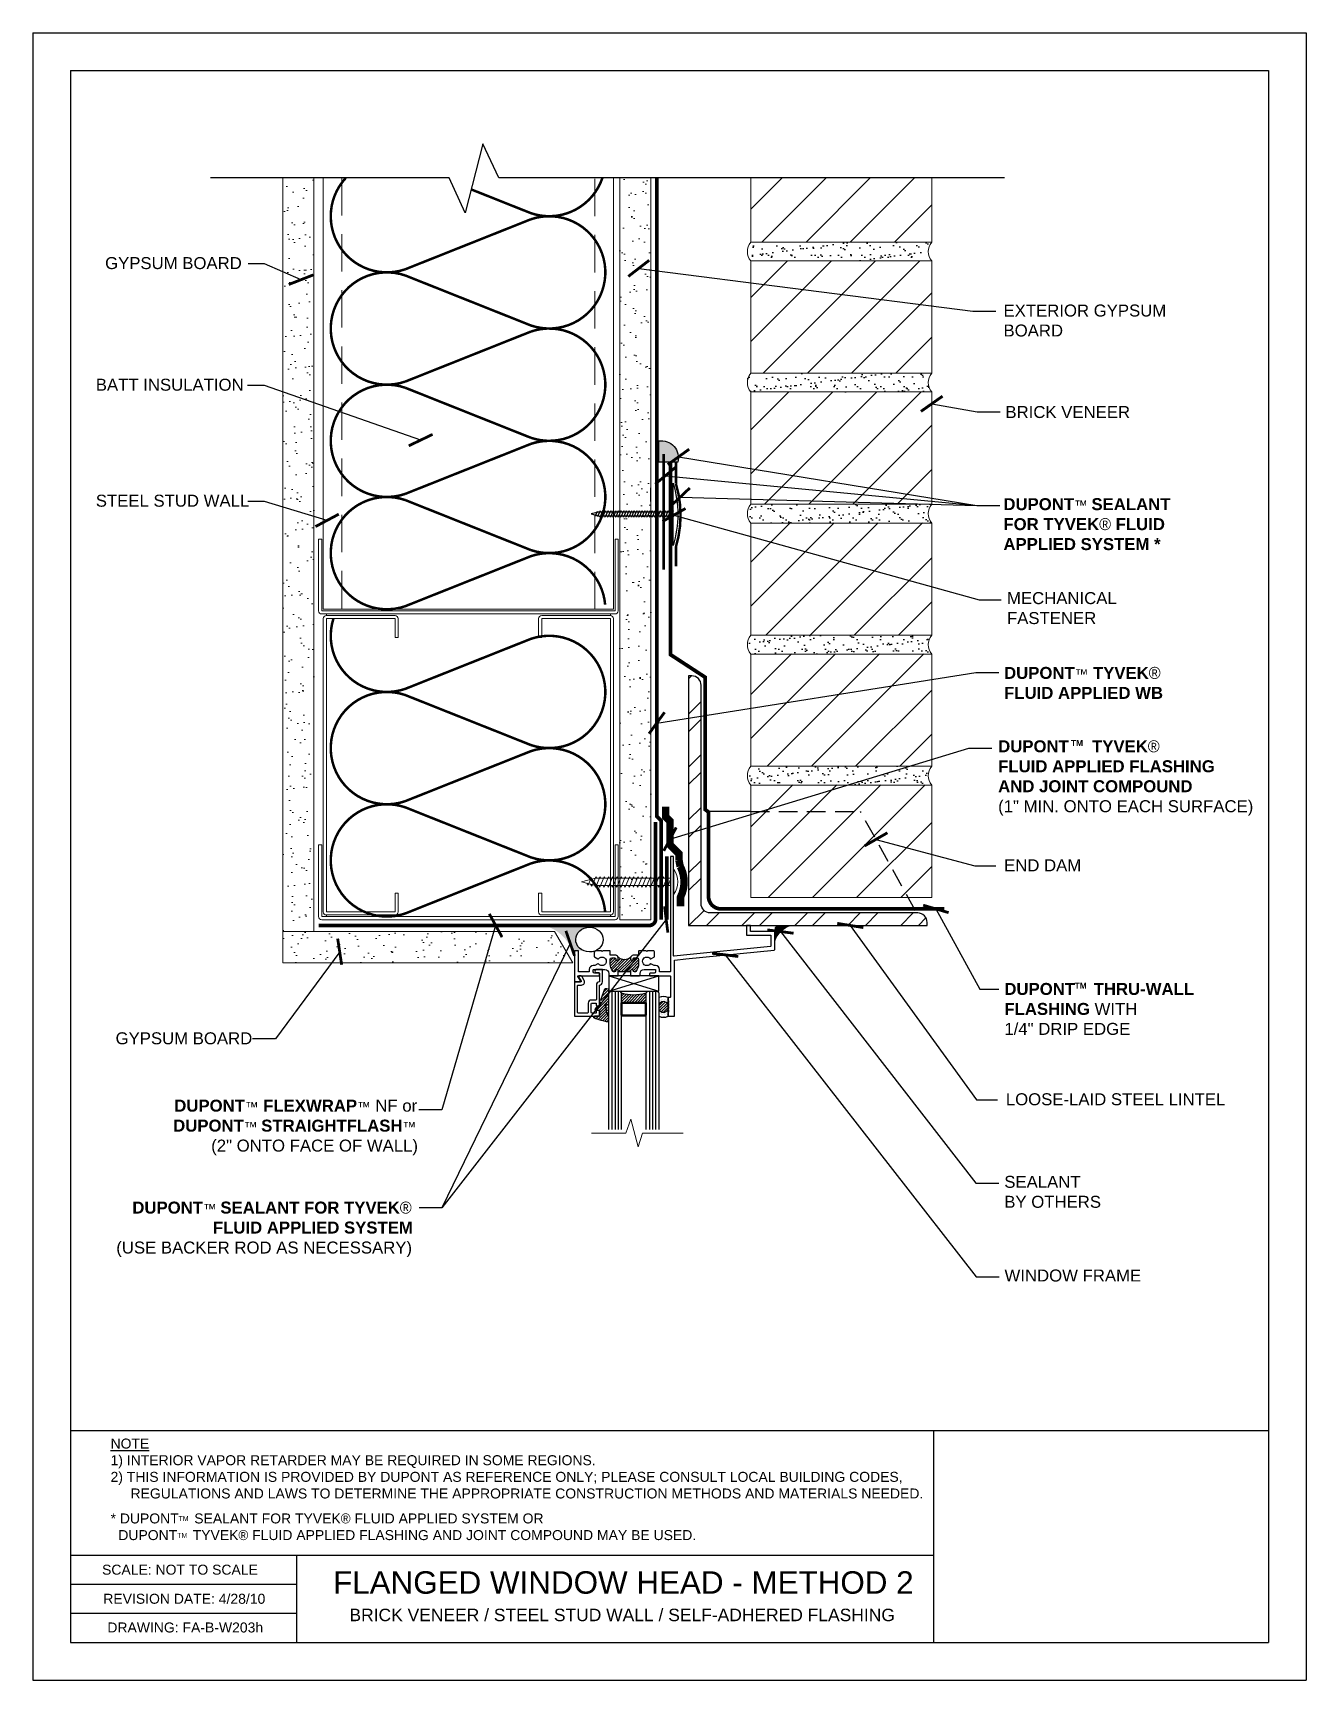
# Model space of a CAD drawing. Extents: x 402.7 to 428.2, y -313 to -280.
import ezdxf

# ---------------------------------------------------------------- set-up
doc = ezdxf.new("R2010")
doc.units = 0
doc.header["$LTSCALE"] = 1.5
doc.header["$MEASUREMENT"] = 0
for name, pattern in [('DASHED', [0.75, 0.5, -0.25]), ('DASHED2', [0.375, 0.25, -0.125]), ('HIDDEN', [0.375, 0.25, -0.125])]:
    doc.linetypes.add(name, pattern=pattern)
doc.layers.get('0').update_dxf_attribs({"color": 8, "linetype": 'CONTINUOUS'})
for name, color, linetype in [('8x11-ttb$0$B', 5, 'CONTINUOUS'), ('CMU', 250, 'CONTINUOUS'), ('DuPont Self-Adhered Flashing', 252, 'CONTINUOUS'), ('DuPont Thru-Wall Flashing', 252, 'CONTINUOUS'), ('Flanged Window', 250, 'CONTINUOUS'), ('INSULATION', 241, 'CONTINUOUS'), ('SEALANT', 250, 'CONTINUOUS'), ('STRUCTURE', 250, 'CONTINUOUS'), ('TEXT', 7, 'CONTINUOUS'), ('Tyvek FA Flashing and Joint Treatment', 150, 'DASHED2'), ('Tyvek FA WB', 10, 'DASHED2')]:
    doc.layers.add(name, color=color, linetype=linetype)
for name, color, linetype, lineweight in [('A-Fasteners', 8, 'CONTINUOUS', 9), ('A-Sealant', 250, 'CONTINUOUS', 15), ('brick', 250, 'CONTINUOUS', 5), ('Gyp Board', 250, 'CONTINUOUS', 20), ('Metal Stud', 250, 'CONTINUOUS', 18)]:
    doc.layers.add(name, color=color, linetype=linetype, lineweight=lineweight)
doc.layers.add('TYVEK Commercial Wrap D', color=7, linetype='DASHED', true_color=0x00538e)
doc.layers.add('VIEWPORT', color=7, linetype='CONTINUOUS', plot=False)
doc.styles.add('DETAILS', font='sanss___.ttf', dxfattribs={"height": 1})
doc.dimstyles.new('ARCH_1_1-2_IN', dxfattribs={"dimscale": 0, "dimtxt": 0.09375, "dimasz": 0.09375, "dimexe": 0.0625, "dimexo": 0.0625, "dimgap": 0.0625, "dimtad": 1, "dimdec": 4, "dimlfac": 8, "dimzin": 3, "dimdsep": 46, "dimlunit": 4, "dimtxsty": 'Standard', "dimblk1": 'ARCHTICK', "dimblk2": 'ARCHTICK', "dimsah": 1, "dimcen": 0.0625, "dimdle": 0.0625, "dimclrd": 256, "dimclre": 256, "dimclrt": 256, "dimadec": 0, "dimazin": 0, "dimtfac": 1, "dimtdec": 4, "dimtmove": 0, "dimatfit": 3, "dimldrblk": 'ARCHTICK', "dimfxl": 1, "dimfrac": 2, "dimtolj": 1, "dimtzin": 0, "dimlwd": -1, "dimlwe": -1, "dimarcsym": 0})
pattern_1 = [(225, (426.9094658919967, -293.915932732243), (0.0276213586400995, -0.02762135864009952), [])]

msp = doc.modelspace()

# ---------------------------------------------------------------- texts
at = {"layer": 'TEXT', "style": 'DETAILS'}
for s, insert, char_height, width, attachment_point in [('GYPSUM BOARD', (404.137699571779, -284.5195171945733), 0.239999999976, 6.521350676943849, 1), ('EXTERIOR GYPSUM \\PBOARD', (422.1330870001915, -285.4699333872489, 2.979996827461446e-09), 0.239999999976, 6.521350676943849, 1), ('BATT INSULATION', (403.9517631754432, -286.9560819653929), 0.239999999976, 6.521350676943849, 1), ('BRICK VENEER', (422.1715550776576, -287.5031853838755, 5.959993654922892e-09), 0.239999999976, 6.521350676943849, 1), ('STEEL STUD WALL', (403.9517631754432, -289.2801565663334), 0.239999999976, 6.521350676943849, 1), ('{\\fSansSerif|b1|i0|c2|p2;DUPONT\\fArial|b0|i0|c0|p32;\\H0.8125x;™\\fArial|b1|i0|c0|p32; \\H1.2308x;SEALANT \\PFOR TYVEK\\fSymbol|b0|i0|c2|p18;â\\fArial|b0|i0|c0|p32; \\fArial|b1|i0|c0|p32;FLUID \\PAPPLIED SYSTEM *}', (422.1310589162387, -289.349317345609, 2.979996827461446e-09), 0.239999999976, 6.521350676943849, 1), ('MECHANICAL \\PFASTENER ', (422.2028344797549, -291.2314049932249, 2.979996827461446e-09), 0.239999999976, 6.521350676943849, 1), ('{\\fSansSerif|b1|i0|c2|p2;DUPONT\\fArial|b0|i0|c0|p32;\\H0.8125x;™\\fSansSerif|b1|i0|c2|p2;\\H1.2308x; TYVEK\\fSymbol|b0|i0|c2|p18;â\\fSansSerif|b1|i0|c2|p2; \\PFLUID APPLIED WB}', (422.1442222870116, -292.7302734219066, 2.979996827461446e-09), 0.239999999976, 6.521350676943849, 1), ('{\\fSansSerif|b1|i0|c2|p2;DUPONT     TYVEK\\fSymbol|b0|i0|c2|p18;â\\fSansSerif|b1|i0|c2|p2; \\PFLUID APPLIED FLASHING \\PAND JOINT COMPOUND} \\P(1" MIN. ONTO EACH SURFACE)', (422.0256778990516, -294.9568205072383), 0.24, 7.261592435195269, 4), ('END DAM', (422.1443995682695, -296.5851199460744), 0.239999999976, 6.521350676943849, 1), ('\\A1;{\\fSansSerif|b1|i0|c2|p2;DUPONT    THRU-WALL\\PFLASHING} WITH \\P1/4" DRIP EDGE', (422.1505839433008, -299.5837372212573, 2.979996827461446e-09), 0.24, 5.838992667675484, 4), ('GYPSUM BOARD', (404.34800125763, -300.0509597027618, 2.979996827461446e-09), 0.239999999976, 6.521350676943849, 1), ('LOOSE-LAID STEEL LINTEL', (422.179190020587, -301.2722970096469, 2.979996827461446e-09), 0.239999999976, 6.521350676943849, 1), ('\\pi1.7625;{\\fSansSerif|b1|i0|c2|p2;DUPONT\\fArial|b0|i0|c0|p32;\\H0.8125x;™\\fSansSerif|b1|i0|c2|p2;\\H1.2308x; FLEXWRAP\\fArial|b0|i0|c0|p32;\\H0.81248x;™\\fSansSerif|b1|i0|c2|p2;\\H1.2308x; \\fSansSerif|b0|i0|c2|p2;NF }or \\P\\pi1.7405;{\\fSansSerif|b1|i0|c2|p2;\\H0.99997x;DUPONT\\fArial|b0|i0|c0|p32;\\H0.8125x;™\\fArial|b1|i0|c0|p32; \\H1.2308x;STRAIGHTFLASH\\fArial|b0|i0|c0|p32;\\H0.81248x;™\\fSansSerif|b0|i0|c2|p2;\\H1.2308x;\\P\\pi2.5023;(2" ONTO FACE OF WALL)}', (403.760844177583, -301.4003805381039, 2.979996827461446e-09), 0.239999999976, 6.521350676943849, 1), ('SEALANT \\PBY OTHERS', (422.1485922606232, -302.9265813475524, 2.979996827461446e-09), 0.239999999976, 6.521350676943849, 1), ('\\pi1.5423;{\\fSansSerif|b1|i0|c2|p2;DUPONT\\fArial|b0|i0|c0|p32;\\H0.8125x;™\\fArial|b1|i0|c0|p32; \\H1.2308x;SEALANT FOR TYVEK\\fSymbol|b0|i0|c2|p18;â\\fArial|b0|i0|c0|p32; \\P\\pi3.1562;\\fArial|b1|i0|c0|p32;FLUID APPLIED SYSTEM\\P\\pi1.2207;\\fArial|b0|i0|c0|p32;\\H0.99998x;(USE BACKER ROD AS NECESSARY)}', (403.1413517945682, -303.4425889723504, 2.979996827461446e-09), 0.239999999976, 7.112845512646311, 1), ('WINDOW FRAME', (422.1533572559363, -304.8033638576882, 2.979996827461446e-09), 0.239999999976, 6.521350676943849, 1), ('{\\LNOTE\\P}1) INTERIOR VAPOR RETARDER MAY BE REQUIRED IN SOME REGIONS.\\P\\pi-0.4,l0.4;2) THIS INFORMATION IS PROVIDED BY DUPONT AS REFERENCE ONLY; PLEASE CONSULT LOCAL BUILDING CODES, REGULATIONS AND LAWS TO DETERMINE THE APPROPRIATE CONSTRUCTION METHODS AND MATERIALS NEEDED.\\P{\\H0.5x;\\P\\pi0,l0;}* DUPONT    SEALANT FOR TYVEK{\\fSymbol|b0|i0|c2|p18;â} FLUID APPLIED SYSTEM OR \\P\\pi-0.2,l0.2;  DUPONT    TYVEK{\\fSymbol|b0|i0|c2|p18;â} FLUID APPLIED FLASHING AND JOINT COMPOUND MAY BE USED.', (404.2474908378506, -308.190380644258, 5.959993654922892e-09), 0.2, 16.47484938053185, 1), ('TM', (405.6077227144403, -309.7416017689394, 5.959993654922892e-09), 0.1, 8.310000000000002, 1), ('TM', (405.5834705316156, -310.0805632631129, 5.959993654922892e-09), 0.1, 8.310000000000002, 1), ('\\pi-0.033334,l0.033334,t0.1;SCALE: NOT TO SCALE', (404.0773040544835, -310.7170143141563, 2.979996827461446e-09), 0.2, 16.26451670448571, 1), ('\\pi1.0283;{\\H0.9x;FLANGED WINDOW HEAD - METHOD 2 }\\P\\pi1.3577;{\\H0.5x;BRICK VENEER / STEEL STUD WALL / SELF-ADHERED FLASHING}', (407.675100268217, -310.8487225061915, 2.979996827461446e-09), 0.5, 13.39364764594225, 1), ('\\pi-0.033334,l0.033334,t0.1;DRAWING: FA-B-W203h', (404.1835466400288, -311.8750869887845, 2.979996827461446e-09), 0.2, 16.26451670448571, 1)]:
    msp.add_mtext(s, dxfattribs=dict(at, insert=insert, char_height=char_height, width=width, attachment_point=attachment_point))
at = {"layer": 'TEXT', "char_height": 0.12, "attachment_point": 4, "style": 'DETAILS'}
for insert in [(423.4849575889466, -294.2560717585565), (423.557324581224, -299.1188485547261, 2.979996827461446e-09)]:
    msp.add_mtext('{\\fSansSerif|b1|i0|c2|p2;TM}', dxfattribs=dict(at, insert=insert))

# ---------------------------------------------------------------- blocks, each defined once
blk = doc.blocks.new('*X1')
at = {"color": 0}
for p, q in [((0.140625, 0.34375), (0.140625, 0.34375)), ((0.15625, 0.375), (0.15625, 0.375)), ((0.171875, 0.34375), (0.171875, 0.34375)), ((0.1875, 0.375), (0.1875, 0.375)), ((0.203125, 0.34375), (0.203125, 0.34375)), ((0.21875, 0.375), (0.21875, 0.375)), ((0.234375, 0.34375), (0.234375, 0.34375)), ((0.25, 0.375), (0.25, 0.375)), ((0.265625, 0.34375), (0.265625, 0.34375)), ((0.28125, 0.375), (0.28125, 0.375)), ((0.296875, 0.34375), (0.296875, 0.34375)), ((0.3125, 0.375), (0.3125, 0.375)), ((0.140625, 0.28125), (0.140625, 0.28125)), ((0.140625, 0.09375), (0.140625, 0.09375)), ((0.140625, 0.03125), (0.140625, 0.03125)), ((0.15625, 0.3125), (0.15625, 0.3125)), ((0.15625, 0.0625), (0.15625, 0.0625)), ((0.15625, 0), (0.15625, 0)), ((0.171875, 0.03125), (0.171875, 0.03125)), ((0.1875, 0.3125), (0.1875, 0.3125)), ((0.1875, 0.0625), (0.1875, 0.0625)), ((0.1875, 0), (0.1875, 0)), ((0.203125, 0.03125), (0.203125, 0.03125)), ((0.21875, 0.3125), (0.21875, 0.3125)), ((0.21875, 0.0625), (0.21875, 0.0625)), ((0.21875, 0), (0.21875, 0)), ((0.234375, 0.03125), (0.234375, 0.03125)), ((0.25, 0.3125), (0.25, 0.3125)), ((0.25, 0.0625), (0.25, 0.0625)), ((0.25, 0), (0.25, 0)), ((0.265625, 0.03125), (0.265625, 0.03125)), ((0.28125, 0.3125), (0.28125, 0.3125)), ((0.28125, 0.0625), (0.28125, 0.0625)), ((0.28125, 0), (0.28125, 0)), ((0.296875, 0.28125), (0.296875, 0.28125)), ((0.296875, 0.09375), (0.296875, 0.09375)), ((0.296875, 0.03125), (0.296875, 0.03125)), ((0.3125, 0.3125), (0.3125, 0.3125)), ((0.3125, 0.25), (0.3125, 0.25)), ((0.3125, 0.125), (0.3125, 0.125)), ((0.3125, 0.0625), (0.3125, 0.0625)), ((0.3125, 0), (0.3125, 0))]:
    blk.add_line(p, q, dxfattribs=at)
blk = doc.blocks.new('_ArchTick')
at = {"color": 0, "linetype": 'ByBlock', "const_width": 0.15}
blk.add_lwpolyline([(-0.5, -0.5), (0.5, 0.5)], dxfattribs=at)
blk = doc.blocks.new('Revsion Date')
at = {"layer": 'TEXT', "insert": (0.000131622949083976, 0.2031688605532622, 2.979996827461446e-09), "char_height": 0.2, "width": 16.26451670448571, "attachment_point": 1, "style": 'DETAILS'}
blk.add_mtext('\\pi-0.033334,l0.033334,t0.1;REVISION DATE: 4/28/10', dxfattribs=at)

# ---------------------------------------------------------------- hatches: boundary and pattern name
at = {"layer": 'brick'}
h = msp.add_hatch(dxfattribs=at)
h.set_pattern_fill('_USER', color=256, scale=0.625, angle=45, style=0, pattern_type=0)
h.set_pattern_definition([(45, (297.9280622189214, -126.9305632864438), (-0.4419417382415922, 0.4419417382415922), [])])
h.paths.add_polyline_path([(420.6954393213369, -286.8439848356936), (420.6954393213364, -284.5939848356936), (417.0704393213367, -284.5939848356936), (417.0704393213367, -286.8439848356936)])
h.paths.add_polyline_path([(420.6954393213367, -289.4689848356936), (420.6954393213367, -287.2189848356936), (417.0704393213367, -287.2189848356936), (417.0704393213367, -289.4689848356936)])
h.paths.add_polyline_path([(417.0704393213369, -289.8439848356936), (417.0704393213367, -292.0939848356936), (420.6954393213367, -292.0939848356936), (420.6954393213367, -289.8439848356936)])
h.paths.add_polyline_path([(417.0704393213367, -292.4689848356936), (417.0704393213367, -294.7189848356936), (420.6954393213367, -294.7189848356936), (420.6954393213367, -292.4689848356936)])
h.paths.add_polyline_path([(420.6954393213367, -295.0939848356936), (417.0704393213367, -295.0939848356936), (417.0704393213369, -295.4689848356937), (419.5788752380498, -295.4689848356936), (420.6138738232067, -297.3439848356937), (420.6954393213369, -297.3439848356936)])
h.paths.add_polyline_path([(419.5788752380498, -295.4689848356936), (417.0704393213369, -295.4689848356936), (417.0704393213367, -297.3439848356936), (420.6138738232067, -297.3439848356937)], flags=16)
h.paths.add_polyline_path([(420.6954393213367, -282.9328470012854), (417.0704393213364, -282.9328470012854), (417.0704393213364, -284.2189848356936), (420.6954393213367, -284.2189848356936)])
at = {"layer": 'CMU'}
h = msp.add_hatch(dxfattribs=at)
h.set_pattern_fill('AR-SAND', color=256, scale=0.15, style=0)
h.set_pattern_definition([(37.50000000000001, (96.53972713352368, -271.5365725593933), (-0.009449003716441223, 0.2890235653519738), [0, -0.228, 0, -0.255, 0, -0.24375]), (7.499999999999999, (96.53972713352368, -271.5365725593933), (0.2654665057901591, 0.423321909784461), [0, -0.123, 0, -0.2055, 0, -0.07875]), (327.5, (96.35522713352368, -271.5365725593933), (0.4671212792627242, 0.0008488580305446746), [0, -0.075, 0, -0.27, 0, -0.3525]), (317.5, (96.35522713352368, -271.5365725593933), (0.450918990685844, 0.1316513347401374), [0, -0.0375, 0, -0.177, 0, -0.2025])])
h.paths.add_polyline_path([(420.6954393213367, -284.2218513362229), (417.0704393213367, -284.2218513362229, 0.3636398934486824), (417.0704393213367, -284.5968513362229), (420.6954393213367, -284.5968513362229, -0.3636398934486824)])
h.paths.add_polyline_path([(420.6954393213367, -286.8468513362229), (417.0704393213367, -286.8468513362229, 0.3636398934486824), (417.0704393213367, -287.2218513362229), (420.6954393213367, -287.2218513362229, -0.3636398934486824)])
h.paths.add_polyline_path([(420.6954393213367, -289.4718513362229), (417.0704393213367, -289.4718513362229, 0.3636398934486845), (417.0704393213367, -289.8468513362229), (420.6954393213367, -289.8468513362229, -0.3636398934486845)])
h.paths.add_polyline_path([(420.6954393213367, -292.0968513362229), (417.0704393213367, -292.0968513362229, 0.3636398934486845), (417.0704393213367, -292.4718513362229), (420.6954393213367, -292.4718513362229, -0.3636398934486845)])
h.paths.add_polyline_path([(420.6954393213367, -294.7218513362229), (417.0704393213367, -294.7218513362229, 0.3636398934486845), (417.0704393213367, -295.0968513362229), (420.6954393213367, -295.0968513362229, -0.3636398934486845)])
at = {"layer": 'Flanged Window'}
h = msp.add_hatch(dxfattribs=at)
h.set_pattern_fill('ANSI31', color=256, scale=0.3125, angle=-180, style=0)
h.set_pattern_definition(pattern_1)
h.paths.add_polyline_path([(414.8249293648271, -298.6744036776385), (414.8249293648271, -298.5893270969753, 0.4142135623730782), (414.7939293648271, -298.5583270969753), (414.7634894096705, -298.5583270969753), (414.7399291888854, -298.5583270969753, 0.4134367706477985), (414.7149292768563, -298.5832607755274, -0.4134367706477768), (414.6899293648271, -298.6081944540794, -0.4142135623730014), (414.6649293648271, -298.5831944540794), (414.6649293648271, -298.5461944540795, -0.0235299427076355), (414.6651505830822, -298.5414962748582, -0.3828738555299172), (414.414708146572, -298.5414962748582, -0.02352994270754205), (414.4149293648271, -298.5461944540795), (414.4149293648271, -298.5831944540794, -0.414213562373142), (414.3899293648271, -298.6081944540794, -0.4134367706478139), (414.3649294527979, -298.5832607755274, 0.4134367706477617), (414.3399295407688, -298.5583270969753), (414.2859293648271, -298.5583270969753, 0.4142135623731245), (414.2549293648271, -298.5893270969753), (414.2549293648271, -298.6744036776385, 0.1770594805052711), (414.3138756133667, -298.8356440697644, 0.2209495453946134), (414.3215177634252, -298.8391944540794), (414.3399293648271, -298.8391944540794, 0.4142135623731367), (414.364929364827, -298.8141944540794, -0.4142135623730951), (414.3899293648271, -298.7891944540794, -0.4142135623731262), (414.4149293648271, -298.8141944540794), (414.4149293648271, -298.8391944540794), (414.6649293648271, -298.8391944540794), (414.6649293648271, -298.8141944540794, -0.4142135623732721), (414.6899293648271, -298.7891944540794, -0.4142135623730742), (414.7149293648271, -298.8141944540794, 0.4142135623731161), (414.7399293648271, -298.8391944540794), (414.758340966229, -298.8391944540794, 0.2209495453946811), (414.7659831162874, -298.8356440697644, 0.1770594805052991)])
h = msp.add_hatch(dxfattribs=at)
h.set_pattern_fill('ANSI31', color=256, scale=0.3125, angle=-180, style=0)
h.set_pattern_definition(pattern_1)
edge = h.paths.add_edge_path()
edge.add_ellipse((414.1958224734956, -299.5967085650599), major_axis=(-0.03159978577966089, 0.1394281120501379), ratio=0.1315504041792656, start_angle=43.1554929007536, end_angle=180.0222035758548)
edge.add_arc((414.175986927318, -299.4965839563267), 0.01581211163489906, 41.51531821076611, 187.5342239358506, ccw=False)
edge.add_arc((414.204664564429, -299.4708068208744), 0.02274858542222977, 222.2539258485234, 304.0602292989292)
edge.add_arc((414.2120194277875, -299.4749854315771), 0.01562499999999823, 290.1629550825492, 350.3876189619861)
edge.add_line((414.2274250524283, -299.477594522305), (414.2274250524283, -299.205235788736))
edge.add_line((414.2274250524283, -299.205235788736), (414.2267492184247, -299.1984661239602))
edge.add_ellipse((414.1810607673336, -299.1995981702935), major_axis=(0.04568845109110958, 0.001132046333257498), ratio=0.6211639215728223, start_angle=-2.228932720769633e-11, end_angle=153.240306021906)
edge.add_line((414.1399488131364, -299.1878308883929), (414.0633459846964, -299.4037438564543))
edge.add_ellipse((414.0723838240098, -299.4276587495481), major_axis=(0.008507034838835916, 0.04675090711238047), ratio=0.3124151545627992, start_angle=62.54228582398135, end_angle=105.8208557421258)
edge.add_line((414.0560121360182, -299.4378474229025), (414.0396409205542, -299.5139761867913))
edge.add_arc((414.0011353020877, -299.4645451240184), 0.06265869947861552, 270.45561106428346, 307.9177399520764, ccw=False)
edge.add_arc((414.0042243859583, -299.5472344750016), 0.02019947474510423, 97.3691930735012, 140.7733178533448)
edge.add_line((413.9885768613497, -299.5344605267631), (413.9492382659818, -299.5965494691322))
edge.add_arc((413.9648632659818, -299.5965494691322), 0.01562499999999938, 179.9999999999935, 278.918565466008)
edge.add_line((413.9672856176276, -299.6119855579343), (414.0399293648271, -299.6005857336105))
edge.add_line((414.0399293648271, -299.6005857336105), (414.0399293648271, -299.7305735096443))
edge.add_line((414.0399293648271, -299.7305735096444), (413.9385200029506, -299.7305735096442))
edge.add_arc((413.9385200029506, -299.7461985096442), 0.0156249999999991, 89.99999999989903, 232.8133697693361)
edge.add_ellipse((414.0782527055221, -299.7993907746886), major_axis=(-0.1491766593049794, 0.04074428102226011), ratio=0.09140054553598981, start_angle=-1.017777498068325e-12, end_angle=179.999999999999)
edge.add_line((414.2274293648271, -299.8401350557109), (414.2274293648271, -299.7361350557109))
h = msp.add_hatch(dxfattribs=at)
h.set_pattern_fill('ANSI31', color=256, scale=0.3125, angle=-180, style=0)
h.set_pattern_definition(pattern_1)
h.paths.add_polyline_path([(414.4774293648271, -299.2604444540794, 0.1532661169364064), (414.9774293648271, -299.2604444540794), (414.9774293648271, -299.4636951245822, 0.4142135623730951), (414.9574293648271, -299.4436951245822), (414.4974293648271, -299.4436951245822, 0.4142135623730951), (414.4774293648271, -299.4636951245822)])
h = msp.add_hatch(dxfattribs=at)
h.set_pattern_fill('ANSI31', color=256, scale=0.3125, angle=-180, style=0)
h.set_pattern_definition(pattern_1)
h.paths.add_polyline_path([(415.4149293648271, -299.4916958367177, 0.5994849690439309), (415.2274293648271, -299.4916958367177), (415.2274293648271, -299.5918783587424, 0.5994849690439737), (415.4149293648271, -299.5918783587424)])
at = {"layer": 'Gyp Board'}
h = msp.add_hatch(dxfattribs=at)
h.set_pattern_fill('AR-SAND', color=256, scale=0.25, style=0)
h.set_pattern_definition([(37.50000000000001, (444.4392929937717, -309.7796725247982), (-0.01574833952740204, 0.4817059422532897), [0, -0.38, 0, -0.425, 0, -0.40625]), (7.499999999999999, (444.4392929937717, -309.7796725247982), (0.4424441763169318, 0.7055365163074351), [0, -0.205, 0, -0.3425, 0, -0.13125]), (327.5, (444.1317929937717, -309.7796725247982), (0.7785354654378738, 0.001414763384241124), [0, -0.125, 0, -0.45, 0, -0.5875]), (317.5, (444.1317929937717, -309.7796725247982), (0.7515316511430733, 0.2194188912335623), [0, -0.0625, 0, -0.295, 0, -0.3375])])
h.paths.add_polyline_path([(408.3204393213369, -282.9328470012854), (408.1454485775749, -282.9328470012854), (407.6954393213371, -282.9328470012854), (407.6954393213367, -298.034137234004), (408.3204393213367, -298.034137234004)])
h.paths.add_polyline_path([(415.0704393213367, -282.9328470012854), (414.4454393213369, -282.9328470012854), (414.4454393213367, -297.794137234004), (415.0704393213367, -297.794137234004)])
h = msp.add_hatch(dxfattribs=at)
h.set_pattern_fill('AR-SAND,_O', color=256, scale=0.25, angle=-90.00000000000001)
h.set_pattern_definition([(127.5, (968.7353235217009, -2080.183912093076), (-0.4817059422532897, -0.01574833952740195), [0, -0.38, 0, -0.425, 0, -0.40625]), (97.49999999999987, (968.7353235217009, -2080.183912093076), (-0.705536516307435, 0.4424441763169319), [0, -0.205, 0, -0.3425, 0, -0.13125]), (57.49999999999998, (968.7353235217009, -2080.491412093076), (-0.001414763384240926, 0.7785354654378738), [0, -0.1249999999999995, 0, -0.4499999999999982, 0, -0.5874999999999964]), (47.49999999999996, (968.7353235217009, -2080.491412093076), (-0.2194188912335621, 0.7515316511430734), [0, -0.0625, 0, -0.295, 0, -0.3375])])
h.paths.add_polyline_path([(407.6954393213367, -298.034137234004), (407.6954393213367, -298.659137234004), (413.5034089800974, -298.659137234004), (413.1386047390383, -298.034137234004)])
at = {"layer": 'SEALANT', "linetype": 'Continuous'}
h = msp.add_hatch(color=256, dxfattribs=at)
edge = h.paths.add_edge_path()
edge.add_arc((415.2772785292914, -288.5413199656446), 0.3441322299249296, -14.641672197195192, 98.43551844311838, ccw=False)
edge.add_line((415.610235264716, -288.6283073440887), (415.4989214333684, -288.6278548203285))
edge.add_line((415.4989214333684, -288.6278548203285), (415.2267956168385, -288.6278548203285))
edge.add_line((415.2267956168385, -288.6278548203285), (415.2267956168385, -288.2009107013415))
h = msp.add_hatch(color=256, dxfattribs=at)
edge = h.paths.add_edge_path()
edge.add_arc((412.7131848504312, -298.725406476618), 0.8438175821244033, 11.96079410755268, 67.1577888448575)
edge.add_line((413.0407503126133, -297.9477632551548), (413.8392108934178, -297.9466203429116))
edge.add_arc((413.8332839463502, -298.2259946085859), 0.2794371289264081, 88.78464783454011, 150.2193727684999)
edge.add_arc((413.8031424846652, -298.193520100768), 0.2375148099632147, 153.4088871032935, 251.2577920837489)
edge.add_line((413.7268264390469, -298.4184404113961), (413.5399293648271, -298.4171944540794))
edge.add_line((413.5399293648271, -298.4171944540794), (413.5386828489504, -298.5505317604838))
msp.add_hatch(color=256, dxfattribs=at).paths.add_polyline_path([(417.8774530984107, -297.9114489999656), (417.5879372642734, -297.9114489999656), (417.5512277336508, -297.9493991055545), (417.5512277336508, -298.2258048043565, -0.2624934133142667)])
at = {"layer": 'STRUCTURE'}
h = msp.add_hatch(dxfattribs=at)
h.set_pattern_fill('ANSI32', color=256, scale=2, style=0)
h.set_pattern_definition([(45, (-1186.323135827034, -926.380256116719), (-0.5303300858899106, 0.5303300858899107), []), (45, (-1185.969582437034, -926.380256116719), (-0.5303300858899106, 0.5303300858899107), [])])
edge = h.paths.add_edge_path()
edge.add_line((416.6590901677096, -297.6603031456191), (416.6596678485921, -297.9103031456191))
edge.add_line((416.6596678485921, -297.9103031456191), (420.602809308809, -297.9103031456191))
edge.add_line((420.602809308809, -297.9103031456191), (420.602809308809, -297.847803145619))
edge.add_arc((420.415309308809, -297.847803145619), 0.1875, 0, 90)
edge.add_line((420.415309308809, -297.660303145619), (416.6590901677096, -297.6603031456191))
edge = h.paths.add_edge_path()
edge.add_line((416.6588056816468, -297.9103031456191), (416.6588056816468, -297.6603031456191))
edge.add_line((416.6588056816468, -297.6603031456191), (416.2629602938405, -297.6603031456191))
edge.add_arc((416.2629602938405, -297.4728031456191), 0.1874999999999964, 179.9999999999989, 270, ccw=False)
edge.add_line((416.0754602938405, -297.4728031456191), (416.0754602938405, -293.0978031456191))
edge.add_arc((415.8879602938405, -293.0978031456191), 0.1875, 0, 90)
edge.add_line((415.8879602938405, -292.9103031456191), (415.8254602938405, -292.9103031456191))
edge.add_line((415.8254602938405, -292.9103031456191), (415.8254602938405, -297.9103031456191))
edge.add_line((415.8254602938405, -297.9103031456191), (416.6588056816468, -297.9103031456191))

# ---------------------------------------------------------------- linework, layer by layer
at = {"layer": '8x11-ttb$0$B', "color": 7}
for p, q in [((403.4428877581695, -280.7784869836718, 2.979996827461446e-09), (403.4428877581695, -312.2784869836718, 2.979996827461446e-09)), ((403.4428877581695, -280.7784869836718, 2.979996827461446e-09), (427.4428877581695, -280.7784869836718, 2.979996827461446e-09)), ((427.4428877581695, -280.7784869836718, 2.979996827461446e-09), (427.4428877581695, -312.2784869836718, 2.979996827461446e-09)), ((403.4428877581695, -310.5278207188284, 2.979996827461446e-09), (420.7314347710085, -310.5278207188284, 2.979996827461446e-09)), ((403.4428877581695, -312.2784869836718, 2.979996827461446e-09), (427.4428877581695, -312.2784869836718, 2.979996827461446e-09))]:
    msp.add_line(p, q, dxfattribs=at)
at = {"layer": '8x11-ttb$0$B', "color": 7, "elevation": 2.979996827461446e-09}
for points in [[(427.4428877581695, -308.0331666704011), (403.4428877581695, -308.0331666704011)], [(420.7314347710085, -308.0331666704011), (420.7314347710085, -312.2784869836718)], [(407.9694380368894, -310.5278207188284), (407.9694380368894, -312.2784869836718)], [(407.9694380368894, -311.1114207188284), (403.4428877581695, -311.1114207188284)], [(407.9694380368894, -311.6950207188283), (403.4428877581695, -311.6950207188283)]]:
    msp.add_lwpolyline(points, dxfattribs=at)
at = {"layer": 'A-Fasteners'}
for p, q in [((413.9635049572062, -296.965314268594, 2.979996827461446e-09), (413.6818140854908, -297.0379995102932, 2.979996827461446e-09)), ((413.8730132926767, -296.9555264755666, 2.979996827461446e-09), (413.8118600209064, -297.1039356997689, 2.979996827461446e-09)), ((413.8730132926767, -296.9555264755666, 2.979996827461446e-09), (413.8927276481455, -296.9847928329885, 2.979996827461446e-09)), ((413.9656030407023, -296.9356054062893, 2.979996827461446e-09), (413.8879689148064, -297.1240110314062, 2.979996827461446e-09)), ((413.9635049572062, -296.965314268594, 2.979996827461446e-09), (415.4619293648279, -296.9653142685936, 2.979996827461446e-09)), ((413.9656030407023, -296.9356054062893, 2.979996827461446e-09), (413.9853173961711, -296.9648717637112, 2.979996827461446e-09)), ((414.0499841442179, -296.9356054062893, 2.979996827461446e-09), (413.9656182994914, -297.1403478379299, 2.979996827461446e-09)), ((414.0499841442179, -296.9356054062893, 2.979996827461446e-09), (414.0696984996867, -296.9648717637112, 2.979996827461446e-09)), ((414.1343652477336, -296.9356054062893, 2.979996827461446e-09), (414.049999403007, -297.1403478379299, 2.979996827461446e-09)), ((414.1343652477336, -296.9356054062893, 2.979996827461446e-09), (414.1540796032023, -296.9648717637112, 2.979996827461446e-09)), ((414.2187463512492, -296.9356054062893, 2.979996827461446e-09), (414.1343805065226, -297.1403478379299, 2.979996827461446e-09)), ((414.2187463512492, -296.9356054062893, 2.979996827461446e-09), (414.2384607067179, -296.9648717637112, 2.979996827461446e-09)), ((414.3031274547648, -296.9356054062893, 2.979996827461446e-09), (414.2187616100383, -297.1403478379299, 2.979996827461446e-09)), ((414.3031274547648, -296.9356054062893, 2.979996827461446e-09), (414.3228418102336, -296.9648717637112, 2.979996827461446e-09)), ((414.3875085582804, -296.9356054062893, 2.979996827461446e-09), (414.3031427135539, -297.1403478379299, 2.979996827461446e-09)), ((414.3875085582804, -296.9356054062893, 2.979996827461446e-09), (414.4072229137492, -296.9648717637112, 2.979996827461446e-09)), ((414.4718896617961, -296.9356054062893, 2.979996827461446e-09), (414.3875238170695, -297.1403478379299, 2.979996827461446e-09)), ((414.5562707653117, -296.9356054062893, 2.979996827461446e-09), (414.4718896617961, -297.1403478379299, 2.979996827461446e-09)), ((414.4718896617961, -296.9356054062893, 2.979996827461446e-09), (414.4916040172648, -296.9648717637112, 2.979996827461446e-09)), ((414.6406442394328, -296.9356054062893, 2.979996827461446e-09), (414.5562707653117, -297.1403478379299, 2.979996827461446e-09)), ((414.5562707653117, -296.9356054062893, 2.979996827461446e-09), (414.5759774913859, -296.9648717637112, 2.979996827461446e-09)), ((414.7250177135539, -296.9356054062893, 2.979996827461446e-09), (414.6406442394328, -297.1403478379299, 2.979996827461446e-09)), ((414.6406442394328, -296.9356054062893, 2.979996827461446e-09), (414.660350965507, -296.9648717637112, 2.979996827461446e-09)), ((414.7250177135539, -296.9356054062893, 2.979996827461446e-09), (414.7447320690226, -296.9648717637112, 2.979996827461446e-09)), ((414.809391187675, -296.9356054062893, 2.979996827461446e-09), (414.7250177135539, -297.1403478379299, 2.979996827461446e-09)), ((414.809391187675, -296.9356054062893, 2.979996827461446e-09), (414.8291055431437, -296.9648717637112, 2.979996827461446e-09)), ((414.8937646617961, -296.9356054062893, 2.979996827461446e-09), (414.809391187675, -297.1403478379299, 2.979996827461446e-09)), ((414.8937646617961, -296.9356054062893, 2.979996827461446e-09), (414.9134790172648, -296.9648717637112, 2.979996827461446e-09)), ((414.9781305065226, -296.9356054062893, 2.979996827461446e-09), (414.8937646617961, -297.1403478379299, 2.979996827461446e-09)), ((414.9781305065226, -296.9356054062893, 2.979996827461446e-09), (414.9978448619914, -296.9648717637112, 2.979996827461446e-09)), ((415.0625116100383, -296.9356054062893, 2.979996827461446e-09), (414.9781457653117, -297.1403478379299, 2.979996827461446e-09)), ((415.0625116100383, -296.9356054062893, 2.979996827461446e-09), (415.082225965507, -296.9648717637112, 2.979996827461446e-09)), ((415.1468927135539, -296.9356054062893, 2.979996827461446e-09), (415.0625268688273, -297.1403478379299, 2.979996827461446e-09)), ((415.2312738170695, -296.9356054062893, 2.979996827461446e-09), (415.1468927135539, -297.1403478379299, 2.979996827461446e-09)), ((415.1468927135539, -296.9356054062893, 2.979996827461446e-09), (415.1666070690226, -296.9648717637112, 2.979996827461446e-09)), ((415.3156472911906, -296.9356054062893, 2.979996827461446e-09), (415.2312738170695, -297.1403478379299, 2.979996827461446e-09)), ((415.2312738170695, -296.9356054062893, 2.979996827461446e-09), (415.2509805431437, -296.9648717637112, 2.979996827461446e-09)), ((415.4000207653117, -296.9356054062893, 2.979996827461446e-09), (415.3156472911906, -297.1403478379299, 2.979996827461446e-09)), ((415.3156472911906, -296.9356054062893, 2.979996827461446e-09), (415.3353540172648, -296.9648717637112, 2.979996827461446e-09)), ((415.4000207653117, -296.9356054062893, 2.979996827461446e-09), (415.4197351207804, -296.9648717637112, 2.979996827461446e-09)), ((415.4619293648279, -296.9901191394383, 2.979996827461446e-09), (415.4000207653117, -297.1403478379299, 2.979996827461446e-09)), ((413.6818140854908, -297.0379995102932, 2.979996827461446e-09), (413.9635049572062, -297.1106847519924, 2.979996827461446e-09)), ((413.7850279094869, -297.0641951671799, 2.979996827461446e-09), (413.8118600209064, -297.1039356997689, 2.979996827461446e-09)), ((413.861136803387, -297.0842704988171, 2.979996827461446e-09), (413.8879689148064, -297.1240110314062, 2.979996827461446e-09)), ((413.9418107719619, -297.1050869593187, 2.979996827461446e-09), (413.9656182994914, -297.1403478379299, 2.979996827461446e-09)), ((415.461929364828, -297.110684751992, 2.979996827461446e-09), (413.9635049572062, -297.1106847519924, 2.979996827461446e-09)), ((414.0302392711711, -297.1110814805081, 2.979996827461446e-09), (414.049999403007, -297.1403478379299, 2.979996827461446e-09)), ((414.1146203746867, -297.1110814805081, 2.979996827461446e-09), (414.1343805065226, -297.1403478379299, 2.979996827461446e-09)), ((414.1990091075969, -297.1110814805081, 2.979996827461446e-09), (414.2187616100383, -297.1403478379299, 2.979996827461446e-09)), ((414.2833825817179, -297.1110814805081, 2.979996827461446e-09), (414.3031427135539, -297.1403478379299, 2.979996827461446e-09)), ((414.3677636852336, -297.1110814805081, 2.979996827461446e-09), (414.3875238170695, -297.1403478379299, 2.979996827461446e-09)), ((414.4521371593547, -297.1110814805081, 2.979996827461446e-09), (414.4718896617961, -297.1403478379299, 2.979996827461446e-09)), ((414.5365106334758, -297.1110814805081, 2.979996827461446e-09), (414.5562707653117, -297.1403478379299, 2.979996827461446e-09)), ((414.6208917369914, -297.1110814805081, 2.979996827461446e-09), (414.6406442394328, -297.1403478379299, 2.979996827461446e-09)), ((414.7052652111125, -297.1110814805081, 2.979996827461446e-09), (414.7250177135539, -297.1403478379299, 2.979996827461446e-09)), ((414.7896386852336, -297.1110814805081, 2.979996827461446e-09), (414.809391187675, -297.1403478379299, 2.979996827461446e-09)), ((414.8740121593547, -297.1110814805081, 2.979996827461446e-09), (414.8937646617961, -297.1403478379299, 2.979996827461446e-09)), ((414.9583932628703, -297.1110814805081, 2.979996827461446e-09), (414.9781457653117, -297.1403478379299, 2.979996827461446e-09)), ((415.0427667369914, -297.1110814805081, 2.979996827461446e-09), (415.0625268688273, -297.1403478379299, 2.979996827461446e-09)), ((415.127147840507, -297.1110814805081, 2.979996827461446e-09), (415.1469003429484, -297.1403478379299, 2.979996827461446e-09)), ((415.2115213146281, -297.1110814805081, 2.979996827461446e-09), (415.2312738170695, -297.1403478379299, 2.979996827461446e-09)), ((415.2958947887492, -297.1110814805081, 2.979996827461446e-09), (415.3156472911906, -297.1403478379299, 2.979996827461446e-09)), ((415.3802682628703, -297.1110814805081, 2.979996827461446e-09), (415.4000207653117, -297.1403478379299, 2.979996827461446e-09))]:
    msp.add_line(p, q, dxfattribs=at)
at = {"layer": 'A-Fasteners', "elevation": 2.979996827461446e-09}
msp.add_lwpolyline([(415.5294775897274, -296.7854589219143), (415.5294775897274, -297.2854589219143)], dxfattribs=at)
at = {"layer": 'A-Fasteners'}
msp.add_arc((415.1639206404408, -297.0354589219143, 2.979996827461446e-09), 0.4428677942363103, 325.6322452455885, 34.36775475441159, dxfattribs=at)
at = {"layer": 'A-Sealant'}
for p, q in [((414.6678827169937, -301.7900747584417, 2.979996827461446e-09), (414.5670574854852, -302.0691382681675, 2.979996827461446e-09)), ((414.8157320566986, -302.3482017778933, 2.979996827461446e-09), (414.6678827169937, -301.7900747584417, 2.979996827461446e-09)), ((414.5670574854852, -302.0691382681675, 2.979996827461446e-09), (413.8793532082264, -302.0691382681675, 2.979996827461446e-09)), ((414.8991748569823, -302.0691382681675, 2.979996827461446e-09), (414.8157320566986, -302.3482017778933, 2.979996827461446e-09)), ((415.7192554963475, -302.0691382681675, 2.979996827461446e-09), (414.8991748569823, -302.0691382681675, 2.979996827461446e-09))]:
    msp.add_line(p, q, dxfattribs=at)
msp.add_arc((417.9931053268155, -298.3579175194575), 0.4612044848355011, 104.5225655616652, 163.354368913411, dxfattribs=at)
at = {"layer": 'brick', "linetype": 'Continuous'}
msp.add_lwpolyline([(417.0704393213367, -282.9328470012854), (417.0704393213367, -284.2218513362229), (420.6954393213367, -284.2218513362229), (420.6954393213367, -282.9328470012854)], dxfattribs=at)
for points in [[(417.0704393213367, -286.8468513362229), (420.6954393213367, -286.8468513362229), (420.6954393213367, -284.5968513362229), (417.0704393213367, -284.5968513362229)], [(417.0704393213367, -289.4718513362229), (420.6954393213367, -289.4718513362229), (420.6954393213367, -287.2218513362229), (417.0704393213367, -287.2218513362229)], [(417.0704393213367, -292.0968513362229), (420.6954393213367, -292.0968513362229), (420.6954393213367, -289.8468513362229), (417.0704393213367, -289.8468513362229)], [(417.0704393213367, -294.7218513362229), (420.6954393213367, -294.7218513362229), (420.6954393213367, -292.4718513362229), (417.0704393213367, -292.4718513362229)], [(417.0704393213367, -297.3468513362229), (420.6954393213367, -297.3468513362229), (420.6954393213367, -295.0968513362229), (417.0704393213367, -295.0968513362229)]]:
    msp.add_lwpolyline(points, close=True, dxfattribs=at)
for centre in [(417.2941580787684, -284.4093513362229), (420.9191580787684, -284.4093513362229), (417.2941580787684, -287.0343513362229), (420.9191580787684, -287.0343513362229), (417.2941580787684, -289.6593513362229), (420.9191580787684, -289.6593513362229), (417.2941580787684, -292.2843513362229), (420.9191580787684, -292.2843513362229), (417.2941580787684, -294.9093513362229), (420.9191580787684, -294.9093513362229)]:
    msp.add_arc(centre, 0.2919012374533256, 140.0334297092299, 219.9665702907701, dxfattribs=at)
at = {"layer": 'DuPont Self-Adhered Flashing', "const_width": 0.075, "elevation": 2.979996827461446e-09}
msp.add_lwpolyline([(408.4141893213367, -297.9096717766249), (415.0391205332858, -297.9096717766249, 0.414213562373095), (415.1641205332858, -297.7846717766249), (415.164120533286, -295.8376023511857)], format="xyb", dxfattribs=at)
at = {"layer": 'DuPont Thru-Wall Flashing'}
msp.add_line((417.0704393213367, -295.6261652126536), (416.2082742850909, -295.6261652126536, 2.979996827461446e-09), dxfattribs=at)
at = {"layer": 'DuPont Thru-Wall Flashing', "linetype": 'HIDDEN'}
for p, q in [((417.0704393213367, -295.6261652126536), (419.2699777883889, -295.6261652126535)), ((420.3686039691189, -297.6164327535086, 2.979996827461446e-09), (419.2699777883889, -295.6261652126535, 2.979996827461446e-09))]:
    msp.add_line(p, q, dxfattribs=at)
at = {"layer": 'DuPont Thru-Wall Flashing', "elevation": 2.979996827461446e-09}
msp.add_lwpolyline([(415.4606218821048, -288.6278548203285, 0.075, 0.075, 0), (415.4606218821048, -292.4824752222272, 0.075, 0.075, 0), (416.1582586231289, -292.9379959962164, 0.075, 0.075, 0), (416.1582586231291, -295.587966956763, 0.075, 0.075, 0), (416.2242919633246, -295.6383983282008, 0.075, 0.075, 0), (416.2242919633246, -297.3280311757376, 0.075, 0.075, 0.414157893119434), (416.4742444457094, -297.5780311712217, 0.075, 0.075, 0), (416.6588056816468, -297.5780662508615, 0, 0, 0)], format="xyseb", dxfattribs=at)
at = {"layer": 'DuPont Thru-Wall Flashing', "const_width": 0.075, "elevation": 2.979996827461446e-09}
msp.add_lwpolyline([(416.6588056816468, -297.5780662508615), (420.9454393213367, -297.5789233326824)], dxfattribs=at)
at = {"layer": 'Flanged Window'}
for p, q in [((414.2899293648271, -299.2291944540794, 2.979996827461446e-09), (414.2899293648271, -301.9975262509462, 2.979996827461446e-09)), ((414.3524293648271, -299.2291944540794, 2.979996827461446e-09), (414.3524293648271, -301.9975262509462, 2.979996827461446e-09)), ((414.4149293648271, -299.2291944540794, 2.979996827461446e-09), (414.4149293648271, -301.9975262509462, 2.979996827461446e-09)), ((415.0399293648271, -299.2291944540794, 2.979996827461446e-09), (415.0399293648271, -301.9975262509462, 2.979996827461446e-09)), ((415.1024293648271, -299.2291944540794, 2.979996827461446e-09), (415.1024293648271, -301.9975262509462, 2.979996827461446e-09)), ((415.1649293648271, -299.2291944540794, 2.979996827461446e-09), (415.1649293648271, -301.9975262509462, 2.979996827461446e-09))]:
    msp.add_line(p, q, dxfattribs=at)
at = {"layer": 'Flanged Window', "elevation": 2.979996827461446e-09}
for points in [[(415.7728480491261, -298.5809025856496), (417.5405827533411, -298.4041291152291, 0.3853135861201285), (417.5495877161509, -298.394178743327), (417.5495877161511, -298.0282286189481), (417.0655877161511, -298.0282286189479), (417.0655877161512, -297.9103031456191), (416.9875877161512, -297.9103031456191), (416.9875877161511, -298.1062286189478), (417.4715877161511, -298.106228618948), (417.471587716151, -298.3235897134821, -0.3853135861201833), (417.4625827533412, -298.3335400853842), (415.725420131083, -298.5072563476091), (415.5349244020175, -298.5263059205156, -0.4437164408394605), (415.5239293648272, -298.5163555486135), (415.5239293648278, -297.4261944540793), (415.5239293648278, -297.4261944540793), (415.5239293648278, -297.4061944540794), (415.5239293648282, -296.5282306511435), (415.4619293648282, -296.5282306511435), (415.4619293648271, -298.8291944540794, -0.414213562373043), (415.451929364827, -298.8391944540793), (415.2529293648271, -298.8391944540792, -0.414213562373043), (415.2429293648271, -298.8291944540792), (415.2429293648271, -298.7921944540793, 0.414213562373095), (415.1649293648271, -298.7141944540792), (415.1405652262024, -298.7141944540792, -0.1316524975874107), (415.1355652262024, -298.712854708117), (415.0716155184443, -298.6759333271282, 0.3839683852959944), (415.0585232107758, -298.6787186720945, -3.079589394164548), (415.0585232107759, -298.5776702360637, 0.3839683852958766), (415.0716155184443, -298.58045558103), (415.1399293648273, -298.5410145634315, 0.2679491924311631), (415.1449293648272, -298.5323543093937), (415.1449293648272, -298.4481944540792, 0.4142135623730867), (415.1139293648273, -298.4171944540792), (415.0039293648273, -298.4171944540792), (414.9889293648273, -298.4321944540791), (414.9739293648273, -298.4171944540791), (414.8349293648273, -298.417194454079, 0.414213562373043), (414.8249293648273, -298.427194454079), (414.8249293648272, -298.4981944540791, -0.414213562373095), (414.8149293648272, -298.508194454079), (414.7149293648272, -298.508194454079, 0.4142135623731003), (414.6649293648272, -298.5581944540789), (414.6649293648272, -298.583194454079, 0.4142135623731159), (414.6899293648272, -298.608194454079, 0.4142135623734279), (414.7149293648272, -298.583194454079, -0.4142135623731054), (414.7399293648272, -298.5581944540789), (414.7939293648272, -298.558194454079, -0.4142135623730949), (414.8249293648272, -298.589194454079), (414.8249293648271, -298.6744036776381, -0.1770594805052748), (414.7659831162874, -298.835644069764, -0.2209495453948463), (414.758340966229, -298.8391944540789), (414.739929364827, -298.8391944540789, -0.4142135623730846), (414.7149293648271, -298.814194454079, 0.4142135623731262), (414.6899293648271, -298.7891944540789, 0.4142135623731367), (414.6649293648271, -298.814194454079), (414.664929364827, -298.917194454079), (414.842929364827, -298.917194454079, 0.414213562373095), (414.852929364827, -298.907194454079), (414.852929364827, -298.872194454079, -0.4142135623730919), (414.9329293648271, -298.7921944540791), (415.1549293648271, -298.7921944540792, -0.4142135623731211), (415.1649293648271, -298.8021944540792), (415.1649293648271, -298.8361944540792, -0.414213562373095), (415.1339293648271, -298.8671944540792), (415.054929364827, -298.8671944540791, 0.414213562373095), (415.0399293648271, -298.8821944540791), (415.039929364827, -298.9071944540792, 0.414213562373095), (415.0499293648271, -298.9171944540792), (415.451929364827, -298.9171944540793, -0.414213562373069), (415.461929364827, -298.9271944540794), (415.4619293648268, -299.3441944540794, -0.4142135623730691), (415.4519293648268, -299.3541944540793), (415.4249293648268, -299.3541944540793, 0.414213562373069), (415.4149293648268, -299.3641944540793), (415.4149293648268, -299.4221944540793), (415.4299293648268, -299.4371944540793), (415.4149293648268, -299.4521944540793), (415.4299293648268, -299.4671944540793), (415.4149293648267, -299.4821944540793), (415.4299293648268, -299.4971944540793), (415.4149293648267, -299.5121944540793), (415.4299293648267, -299.5271944540793), (415.4149293648267, -299.5421944540793), (415.4299293648267, -299.5571944540793), (415.4149293648267, -299.5721944540793), (415.4299293648267, -299.5871944540793), (415.4149293648267, -299.6021944540793), (415.4299293648267, -299.6171944540793), (415.4149293648267, -299.6321944540793), (415.4299293648266, -299.6471944540793), (415.4149293648267, -299.6621944540793), (415.4149293648266, -299.7291944540793), (415.5399293648266, -299.7291944540794), (415.5399293648272, -298.6132443297005, -0.3853135861201812), (415.548934327637, -298.6032939577984)], [(414.2549293648271, -298.5891944540794, -0.4142135623730971), (414.2859293648271, -298.5581944540794), (414.3399293648271, -298.5581944540794, -0.4142135623730742), (414.364929364827, -298.5831944540794, 0.4142135623731262), (414.3899293648271, -298.6081944540794, 0.4142135623731158), (414.4149293648271, -298.5831944540794), (414.4149293648271, -298.5581944540794, 0.414213562373095), (414.364929364827, -298.5081944540794), (414.2649293648271, -298.5081944540794, -0.414213562373095), (414.2549293648271, -298.4981944540795), (414.2549293648271, -298.4271944540794, 0.414213562373069), (414.2449293648271, -298.4171944540794), (414.1059293648271, -298.4171944540794), (414.090929364827, -298.4321944540794), (414.0759293648271, -298.4171944540794), (413.965929364827, -298.4171944540794, 0.4142135623730781), (413.9349293648271, -298.4481944540794), (413.9349293648271, -298.5323543093939, 0.2679491924311262), (413.9399293648271, -298.5410145634318), (414.0082432112099, -298.5804555810303, 0.3839683852957627), (414.0213355188784, -298.577670236064, -3.079589394164483), (414.0213355188784, -298.6787186720948, 0.3839683852958816), (414.0082432112099, -298.6759333271285), (413.9442935034518, -298.7128547081173, -0.1316524975871217), (413.9392935034518, -298.7141944540794), (413.9149293648271, -298.7141944540794, 0.414213562373095), (413.8369293648271, -298.7921944540794), (413.8369293648271, -298.8291944540794, -0.414213562373095), (413.8269293648271, -298.8391944540794), (413.6279293648271, -298.8391944540795, -0.414213562373095), (413.6179293648271, -298.8291944540794), (413.6179293648271, -298.4171944540794), (413.5399293648271, -298.4171944540794), (413.5399293648271, -298.9171944540794), (413.5399293648271, -299.0421944540794), (413.6549293648271, -299.0421944540794, 0.4142135623731211), (413.6649293648271, -299.0321944540794, 0.1316524975875016), (413.6635896188649, -299.0271944540794), (413.608741343292, -298.9321944540794, -0.5773502691895228), (413.6174015973298, -298.9171944540794), (414.0299293648271, -298.9171944540794, 0.4142135623731211), (414.0399293648271, -298.9071944540794), (414.0399293648271, -298.8821944540794, 0.4142135623730951), (414.0249293648271, -298.8671944540794), (413.9459293648271, -298.8671944540794, -0.414213562373095), (413.9149293648271, -298.8361944540794), (413.9149293648271, -298.8021944540794, -0.4142135623731211), (413.9249293648271, -298.7921944540794), (414.1469293648271, -298.7921944540794, -0.414213562373095), (414.2269293648271, -298.8721944540794), (414.2269293648271, -298.9071944540794, 0.4142135623731211), (414.2369293648271, -298.9171944540794), (414.4149293648271, -298.9171944540794), (414.4149293648271, -298.8141944540794, 0.4142135623731262), (414.3899293648271, -298.7891944540794, 0.4142135623731054), (414.364929364827, -298.8141944540794, -0.414213562373095), (414.3399293648271, -298.8391944540794), (414.3215177634252, -298.8391944540794, -0.2209495453947372), (414.3138756133667, -298.8356440697644, -0.1770594805052818), (414.2549293648271, -298.6744036776385)], [(414.0299293648271, -299.5171944540795, 0.414213562373043), (414.0399293648271, -299.5071944540794), (414.0399293648271, -299.1041944540794, 0.4142135623731203), (414.1019293648271, -299.0421944540794), (414.1019293648271, -298.8021944540794, 0.414213562373095), (414.0919293648271, -298.7921944540794), (413.9732344313676, -298.7921944540794, 0.8808085980802648), (413.9732344313676, -298.8541944540794), (414.0299293648271, -298.8541944540794, -0.414213562373147), (414.0399293648271, -298.8641944540794), (414.0399293648271, -299.0421944540794), (414.0399293648271, -299.0421944540794, 0.4142135623731286), (413.9779293648271, -299.1041944540794), (413.9779293648271, -299.3951944540794, -0.414213562373147), (413.9679293648271, -299.4051944540794), (413.8749293648271, -299.4051944540794, 0.414213562373095), (413.8129293648271, -299.4671944540794), (413.8129293648271, -299.6571944540794, -0.414213562373043), (413.8029293648271, -299.6671944540794), (413.6119293648271, -299.6671944540794, -0.414213562372991), (413.6019293648271, -299.6571944540794), (413.6019293648271, -299.1141944540794, -0.414213562373095), (413.6119293648271, -299.1041944540794), (413.6799293648271, -299.1041944540794, 0.5790003334591378), (413.7334689372304, -299.0109292307976), (413.6845457980442, -298.9271516761307, 0.2666241783613936), (413.6759103831404, -298.9221944540794), (413.6272734612692, -298.9221944540794, 0.5790003334591738), (413.6186380463655, -298.9372372320281), (413.6711449126876, -299.0271516761308, -0.5790003334590714), (413.6625094977838, -299.0421944540794), (413.5399293648271, -299.0421944540794), (413.5399293648271, -299.7291944540794), (414.0399293648271, -299.7291944540794), (414.0399293648271, -299.6271944540794, 0.414213562373043), (414.0299293648271, -299.6171944540794), (413.9849293648271, -299.6171944540794, 0.414213562373095), (413.9749293648271, -299.6271944540794), (413.9749293648271, -299.6571944540794, -0.414213562372991), (413.9649293648271, -299.6671944540794), (413.8849293648271, -299.6671944540794, -0.414213562373043), (413.8749293648271, -299.6571944540794), (413.8749293648271, -299.5071944540794), (413.8749293648271, -299.4771944540794, -0.414213562373147), (413.8849293648271, -299.4671944540794), (413.9649293648271, -299.4671944540794, -0.414213562373095), (413.9749293648271, -299.4771944540794), (413.9749293648271, -299.5071944540794, 0.414213562373095), (413.9849293648271, -299.5171944540795)], [(414.9574293648271, -299.7291944540794), (414.4974293648271, -299.7291944540794, -0.414213562373095), (414.4774293648271, -299.7091944540794), (414.4774293648271, -299.4636951245822, -0.414213562373095), (414.4974293648271, -299.4436951245822), (414.9574293648271, -299.4436951245822, -0.414213562373095), (414.9774293648271, -299.4636951245822), (414.9774293648271, -299.7091944540794, -0.414213562373095)]]:
    msp.add_lwpolyline(points, format="xyb", close=True, dxfattribs=at)
at = {"layer": 'Flanged Window'}
for points in [[(414.414708146572, -298.5414962748582, 0.3828738555299171), (414.6651505830822, -298.5414962748582, 0.3828738555299171)], [(414.1876659232112, -299.4859245037478, 0.3759352725590049), (414.2174052299559, -299.4896528703448, 0.2690001309312399), (414.2274250524283, -299.477594522305), (414.2274250524283, -299.205235788736), (414.2267492184247, -299.1984661239602)], [(414.0560121360182, -299.4378474229026), (414.0396409205542, -299.5139761867913, -0.1498724098849271), (414.0053133369379, -299.5270643742149, 0.2394494977625325), (413.9885768613497, -299.5344605267631), (413.9492382659818, -299.5965494691322, 0.4605755436542983), (413.9672856176276, -299.6119855579343), (414.0399293648271, -299.6005857336105), (414.0399293648271, -299.7305735096444), (413.9385200029506, -299.7305735096442, 0.7186613578343546), (413.9290760462171, -299.7586464936664, 0.7186613578343546)], [(414.1878266971899, -299.4861033683787, 0.7233421614621514), (414.1602358188167, -299.4979715640998, 0.7233421614621514)]]:
    msp.add_lwpolyline(points, format="xyb", dxfattribs=at)
at = {"layer": 'Flanged Window', "elevation": 2.979996827461446e-09}
for points in [[(414.2274250524283, -299.2291944540794), (415.2274250524283, -298.9171944540794)], [(414.2274250524283, -298.9171944540794), (415.2274250524283, -299.2291944540794)], [(414.6649293648271, -298.8391944540794), (414.4149293648271, -298.8391944540794)], [(414.2274293648271, -301.9975262509462), (414.2274293648271, -299.2604444540794), (414.2586793648271, -299.2291944540794), (414.4461793648271, -299.2291944540794), (414.4774293648271, -299.2604444540794), (414.4774293648271, -301.9975262509462)], [(414.9774293648271, -301.9975262509462), (414.9774293648271, -299.2604444540794), (415.0086793648271, -299.2291944540794), (415.1961793648271, -299.2291944540794), (415.2274293648271, -299.2604444540794), (415.2274293648271, -301.9975262509462)]]:
    msp.add_lwpolyline(points, dxfattribs=at)
for points in [[(415.2274250524283, -298.9171944540794), (414.2274250524283, -298.9171944540794), (414.2274250524283, -299.2291944540794), (415.2274250524283, -299.2291944540794)], [(414.9574293648271, -299.7091944540794), (414.4974293648271, -299.7091944540794), (414.4974293648271, -299.4636951245822), (414.9574293648271, -299.4636951245822)]]:
    msp.add_lwpolyline(points, close=True, dxfattribs=at)
at = {"layer": 'Flanged Window'}
msp.add_lwpolyline([(414.1399488131364, -299.1878308883929), (414.0633459846963, -299.4037438564544)], dxfattribs=at)
msp.add_lwpolyline([(415.4149293648271, -299.3538797413806, 0.2248757870346306), (415.2274293648271, -299.3538797413806), (415.2274293648271, -299.7296944540794, 0.2248757870346306), (415.4149293648271, -299.7296944540794)], format="xyb", close=True, dxfattribs=at)
for centre, radius, start, end in [((414.7274293648271, -298.4640278056068, 2.979996827461446e-09), 0.8347331777067148, 252.572611645442, 287.4273883545509), ((415.3211793648271, -299.54178709773, 2.979996827461446e-09), 0.10629297686022, 28.11589253181291, 151.8841074681838), ((415.3211793648271, -299.54178709773, 2.979996827461446e-09), 0.1062929768602179, 208.1158925318162, 331.8841074681872)]:
    msp.add_arc(centre, radius, start, end, dxfattribs=at)
at = {"layer": 'Flanged Window', "extrusion": (0, 0, -1)}
for centre, major_axis, ratio, start_param, end_param in [((414.1810607673336, -299.1995981702935, 2.979996827461446e-09), (0.04568845109110958, 0.001132046333257498), 0.6211639215728223, 3.608637420333633, 6.283185307179975), ((414.1958224734956, -299.5967085650599, 2.979996827461446e-09), (-0.03159978577966089, 0.1394281120501379), 0.1315504041792656, 3.14120512808541, 5.529979865740398), ((414.0782527055221, -299.7993907746886, 2.979996827461446e-09), (-0.1491766593049794, 0.04074428102226011), 0.0914005455359898, 3.141592653589811, 6.283185307179604)]:
    msp.add_ellipse(centre, major_axis=major_axis, ratio=ratio, start_param=start_param, end_param=end_param, dxfattribs=at)
at = {"layer": 'Gyp Board'}
for points in [[(407.6954393213371, -282.9328470012854), (407.6954393213367, -298.034137234004), (408.3204393213367, -298.034137234004), (408.3204393213371, -282.9328470012854)], [(415.0704393213369, -282.9328470012854), (415.0704393213367, -297.794137234004), (414.4454393213367, -297.794137234004), (414.4454393213369, -282.9328470012854)]]:
    msp.add_lwpolyline(points, dxfattribs=at)
msp.add_lwpolyline([(407.6954393213367, -298.034137234004), (407.6954393213367, -298.659137234004), (413.5034089800974, -298.659137234004), (413.1386047390383, -298.034137234004)], close=True, dxfattribs=at)
at = {"layer": 'INSULATION', "color": 253, "const_width": 0.05}
for points in [[(413.0326194424288, -288.2003872340021, 0.08350435861279466), (412.6646200580614, -288.2622779013814), (410.1506188267983, -289.2634965666223, -1.404370499403762), (410.150618826801, -287.1372779013826), (412.664620058061, -288.1384965666223, 1.404370499398822), (412.664620058061, -286.0122779013811), (410.1506188267974, -287.0134965666221, -1.404370499403763), (410.1506188268003, -284.8872779013824), (412.6646200580601, -285.8884965666221, 1.404370499398822), (412.664620058061, -283.7622779013811), (410.1506188267974, -284.7634965666221, -0.782085099910774), (408.9601176127218, -282.9328484791936, -0.782085099910774)], [(411.4719627856996, -283.1635124228304), (412.6646200580601, -283.6384965666221, 0.4171152926732167), (414.0993187231194, -282.9328472241718, 0.4171152926732167)], [(409.7826194424252, -289.3253872340034, 0.08350435861409221), (410.1506188267983, -289.2634965666223), (412.664620058058, -288.2622779013826, -1.404370499398822), (412.6646200580589, -290.3884965666235), (410.1506188267953, -289.3872779013826, 1.404370499403762), (410.1506188267983, -291.5134965666223), (412.664620058058, -290.5122779013826, -0.4894259417186669), (414.1537063870919, -291.4816372340032)], [(408.7114234111123, -291.762887234004, 0.6181255570715865), (410.1506188267988, -293.1697465666226), (412.6646200580588, -292.168527901383, -1.404370499398822), (412.6646200580588, -294.2947465666241), (410.1506188267952, -293.2935279013832, 1.404370499403763), (410.1506188267982, -295.4197465666228), (412.6646200580579, -294.4185279013832, -1.404370499398822), (412.6646200580588, -296.5447465666241), (410.1506188267952, -295.5435279013832, 1.404370499403762), (410.1506188267982, -297.6697465666228), (412.6646200580579, -296.6685279013832, -0.4894259417186669), (414.1537063870917, -297.6378872340038)]]:
    msp.add_lwpolyline(points, format="xyb", dxfattribs=at)
at = {"layer": 'Metal Stud'}
for p, q in [((408.5704393213367, -291.700387234004), (408.5704393213367, -291.6691372340038)), ((408.5704393213367, -291.700387234004), (408.5704393213367, -291.6691372340038)), ((414.2579393213367, -291.700387234004), (414.2579393213367, -291.6691372340038)), ((408.5704393213367, -297.700387234004), (408.5704393213367, -297.731637234004)), ((414.2579393213367, -297.700387234004), (414.2579393213367, -297.7316372340042))]:
    msp.add_line(p, q, dxfattribs=at)
at = {"layer": 'Metal Stud', "lineweight": 13}
msp.add_lwpolyline([(408.5079393213369, -282.9328470012854), (408.5079393213367, -291.5753872340035), (414.3204393213367, -291.5753872340035), (414.3204393213369, -282.9328470012854)], dxfattribs=at)
at = {"layer": 'Metal Stud', "linetype": 'DASHED', "lineweight": 5}
msp.add_lwpolyline([(408.8829393213369, -282.9328470012854), (408.8829393213367, -291.5753872340035), (413.9454393213367, -291.5753872340035), (413.9454393213369, -282.9328470012854)], dxfattribs=at)
at = {"layer": 'Metal Stud'}
for points in [[(414.3516893213367, -290.1691372340038), (414.3516893213364, -291.6066372340038), (408.4766893213367, -291.6066372340035), (408.4766893213367, -290.1691372340038), (408.4141893213367, -290.1691372340038), (408.4141893213367, -291.6066372340038, 0.414213562373095), (408.4766893213367, -291.6691372340038), (414.3516893213367, -291.6691372340038, 0.414213562373095), (414.4141893213367, -291.6066372340038), (414.4141893213367, -290.1691372340038)], [(409.9454393213362, -292.137887234004), (410.0079393213367, -292.137887234004), (410.0079393213367, -291.762887234004, 0.414213562373095), (409.9454393213367, -291.700387234004), (408.5704393213367, -291.700387234004, 0.414213562373095), (408.5079393213367, -291.762887234004), (408.5079393213367, -297.637887234004, 0.414213562373095), (408.5704393213367, -297.700387234004), (409.9454393213367, -297.700387234004, 0.414213562373095), (410.0079393213367, -297.637887234004), (410.0079393213367, -297.2628872340038), (409.9454393213362, -297.2628872340038), (409.9454393213362, -297.637887234004), (408.5704393213367, -297.6378872340038), (408.5704393213371, -291.762887234004), (409.9454393213362, -291.762887234004)], [(412.8829393213371, -292.137887234004), (412.8204393213367, -292.137887234004), (412.8204393213367, -291.762887234004, -0.414213562373095), (412.8829393213367, -291.700387234004), (414.2579393213367, -291.700387234004, -0.414213562373095), (414.3204393213367, -291.762887234004), (414.3204393213367, -297.637887234004, -0.414213562373095), (414.2579393213367, -297.700387234004), (412.8829393213367, -297.700387234004, -0.414213562373095), (412.8204393213367, -297.637887234004), (412.8204393213367, -297.2628872340038), (412.8829393213371, -297.2628872340038), (412.8829393213371, -297.637887234004), (414.2579393213367, -297.6378872340038), (414.2579393213362, -291.762887234004), (412.8829393213371, -291.762887234004)], [(414.3516893213367, -296.2941372340042), (414.3516893213364, -297.7316372340042), (408.4766893213367, -297.731637234004), (408.4766893213367, -296.2941372340042), (408.4141893213367, -296.2941372340042), (408.4141893213367, -297.7316372340042, 0.414213562373095), (408.4766893213367, -297.7941372340042), (414.3516893213367, -297.7941372340042, 0.414213562373095), (414.4141893213367, -297.7316372340042), (414.4141893213367, -296.2941372340042)]]:
    msp.add_lwpolyline(points, format="xyb", close=True, dxfattribs=at)
at = {"layer": 'SEALANT', "linetype": 'Continuous'}
msp.add_line((415.0704216856414, -289.4162926219163, -2.979996827461446e-09), (415.0704216856414, -289.1405527492506, -2.979996827461446e-09), dxfattribs=at)
at = {"layer": 'SEALANT', "linetype": 'Continuous', "elevation": 2.979996827461446e-09}
msp.add_lwpolyline([(415.2267956168385, -288.2009107013415, -0.5377535088939361), (415.610235264716, -288.6283073440887), (415.4989214333684, -288.6278548203285), (415.2267956168385, -288.6278548203285)], format="xyb", close=True, dxfattribs=at)
at = {"layer": 'SEALANT', "linetype": 'Continuous', "const_width": 0.05, "elevation": 2.979996827461446e-09, "flags": 128}
msp.add_lwpolyline([(415.3257583086751, -290.7788053870077), (415.3257583086751, -288.4652471976905)], dxfattribs=at)
at = {"layer": 'SEALANT', "linetype": 'Continuous', "const_width": 0.05, "flags": 128}
msp.add_lwpolyline([(415.5722284188768, -288.6281528349807), (415.5722284188768, -289.0615333166823, -0.1459908652465312), (415.5722284188768, -290.3232671468426), (415.5722284188768, -290.7174002317626)], format="xyb", dxfattribs=at)
at = {"layer": 'SEALANT', "linetype": 'Continuous', "const_width": 0.075, "elevation": 5.959993654922892e-09}
msp.add_lwpolyline([(415.3912196283964, -297.7933539948364), (415.3912196283964, -296.5282306511442)], dxfattribs=at)
at = {"layer": 'SEALANT', "linetype": 'Continuous'}
msp.add_ellipse((413.8398365262651, -298.1934814307753, 2.979996827461446e-09), major_axis=(0.2756883521646398, -0.002577297511730156), ratio=0.8953865355968923, dxfattribs=at)
at = {"layer": 'STRUCTURE'}
for p, q in [((414.0495442812922, -289.6210194860664), (413.8747102727359, -289.6661322442178)), ((413.8747102727359, -289.6661322442178), (414.0495442812922, -289.7112450023692)), ((413.9387708739111, -289.6823908175694), (413.9554244685729, -289.7070561415552)), ((413.9933798044163, -289.614944603059), (413.9554244685729, -289.7070561415552)), ((413.9860085530246, -289.6948507552374), (414.0026621476866, -289.7195160792232)), ((413.9933798044163, -289.614944603059), (414.0056156989331, -289.6331090347027)), ((414.0508464759486, -289.6025804097316), (414.0026621476866, -289.7195160792232)), ((414.0360795873689, -289.7077706812943), (414.0508559464552, -289.7296556671843)), ((414.0495442812922, -289.6210194860664), (415.5162003597896, -289.6210194860661)), ((415.5162003597896, -289.7112450023689), (414.0495442812922, -289.7112450023692)), ((414.0508464759486, -289.6025804097316), (414.0630823704656, -289.6207448413752)), ((414.1032183774028, -289.6025804097316), (414.0508559464552, -289.7296556671843)), ((414.0909635418727, -289.7114912355406), (414.1032278479094, -289.7296556671843)), ((414.1032183774028, -289.6025804097316), (414.1154542719198, -289.6207448413752)), ((414.155590278857, -289.6025804097316), (414.1032278479094, -289.7296556671843)), ((414.1433354433269, -289.7114912355406), (414.1555997493636, -289.7296556671843)), ((414.155590278857, -289.6025804097316), (414.1678261733741, -289.6207448413752)), ((414.2079621803113, -289.6025804097316), (414.1555997493636, -289.7296556671843)), ((414.1957073447813, -289.7114912355406), (414.207971650818, -289.7296556671843)), ((414.2079621803113, -289.6025804097316), (414.2201980748283, -289.6207448413752)), ((414.2603340817657, -289.6025804097316), (414.207971650818, -289.7296556671843)), ((414.2480792462354, -289.7114912355406), (414.2603435522721, -289.7296556671843)), ((414.2603340817657, -289.6025804097316), (414.2725699762827, -289.6207448413752)), ((414.3127059832199, -289.6025804097316), (414.2603435522721, -289.7296556671843)), ((414.3004511476896, -289.7114912355406), (414.3127154537265, -289.7296556671843)), ((414.3127059832199, -289.6025804097316), (414.3249418777369, -289.6207448413752)), ((414.3650778846741, -289.6025804097316), (414.3127154537265, -289.7296556671843)), ((414.3528183138906, -289.7114912355406), (414.3650778846741, -289.7296556671843)), ((414.4174497861284, -289.6025804097316), (414.3650778846741, -289.7296556671843)), ((414.3650778846741, -289.6025804097316), (414.377313779191, -289.6207448413752)), ((414.4051854800917, -289.7114912355406), (414.4174497861284, -289.7296556671843)), ((414.4698169523293, -289.6025804097316), (414.4174497861284, -289.7296556671843)), ((414.4174497861284, -289.6025804097316), (414.429680945392, -289.6207448413752)), ((414.4575573815459, -289.7114912355406), (414.4698169523293, -289.7296556671843)), ((414.5221841185303, -289.6025804097316), (414.4698169523293, -289.7296556671843)), ((414.4698169523293, -289.6025804097316), (414.4820481115931, -289.6207448413752)), ((414.5099245477469, -289.7114912355406), (414.5221841185303, -289.7296556671843)), ((414.5221841185303, -289.6025804097316), (414.5344200130473, -289.6207448413752)), ((414.5745512847313, -289.6025804097316), (414.5221841185303, -289.7296556671843)), ((414.5622917139478, -289.7114912355406), (414.5745512847313, -289.7296556671843)), ((414.5745512847313, -289.6025804097316), (414.5867871792481, -289.6207448413752)), ((414.6269184509322, -289.6025804097316), (414.5745512847313, -289.7296556671843)), ((414.6146588801489, -289.7114912355406), (414.6269184509322, -289.7296556671843)), ((414.6269184509321, -289.6023498454217), (414.6391543454492, -289.6205142770652)), ((414.6792808818798, -289.6023498454217), (414.6269184509321, -289.7294251028743)), ((414.6415025108095, -289.6940351190724), (414.6269184509321, -289.7294251028743)), ((414.6670260463496, -289.7112606712308), (414.6792903523864, -289.7294251028743)), ((414.6792808818798, -289.6023498454217), (414.6915167763968, -289.6205142770654)), ((414.731652783334, -289.6023498454217), (414.6792903523864, -289.7294251028743)), ((414.7193932125506, -289.7112606712308), (414.731652783334, -289.7294251028743)), ((414.7840246847883, -289.6023498454217), (414.731652783334, -289.7294251028743)), ((414.731652783334, -289.6023498454217), (414.743888677851, -289.6205142770654)), ((414.7717603787516, -289.7112606712308), (414.7840246847883, -289.7294251028743)), ((414.8363918509893, -289.6023498454217), (414.7840246847883, -289.7294251028743)), ((414.7840246847883, -289.6023498454217), (414.796255844052, -289.6205142770654)), ((414.8241322802058, -289.7112606712308), (414.8363918509893, -289.7294251028743)), ((414.8887590171904, -289.6023498454217), (414.8363918509893, -289.7294251028743)), ((414.8363918509893, -289.6023498454217), (414.8486230102531, -289.6205142770654)), ((414.8764994464069, -289.7112606712308), (414.8887590171904, -289.7294251028743)), ((414.8887590171904, -289.6023498454217), (414.9009949117072, -289.6205142770654)), ((414.9411261833912, -289.6023498454217), (414.8887590171904, -289.7294251028743)), ((414.9288666126077, -289.7112606712308), (414.9411261833912, -289.7294251028743)), ((414.9411261833912, -289.6023498454217), (414.9533620779081, -289.6205142770654)), ((414.9934933495923, -289.6023498454217), (414.9411261833912, -289.7294251028743)), ((414.9812337788088, -289.7112606712308), (414.9934933495923, -289.7294251028743)), ((414.993493349592, -289.6021192811118), (415.0057292441092, -289.6202837127554)), ((415.0080774094695, -289.6938045547624), (414.993493349592, -289.7291945385645)), ((415.0460113934175, -289.6025804097316), (414.9936489624698, -289.7296556671843)), ((415.0337565578872, -289.7114912355406), (415.0460208639241, -289.7296556671843)), ((415.0460113934175, -289.6025804097316), (415.0582472879344, -289.6207448413752)), ((415.0983832948717, -289.6025804097316), (415.0460208639241, -289.7296556671843)), ((415.0861237240883, -289.7114912355406), (415.0983832948717, -289.7296556671843)), ((415.1507551963261, -289.6025804097316), (415.0983832948717, -289.7296556671843)), ((415.0983832948717, -289.6025804097316), (415.1106191893886, -289.6207448413752)), ((415.1384908902893, -289.7114912355406), (415.1507551963261, -289.7296556671843)), ((415.2031223625269, -289.6025804097316), (415.1507551963261, -289.7296556671843)), ((415.1507551963261, -289.6025804097316), (415.1629863555897, -289.6207448413752)), ((415.1908627917435, -289.7114912355406), (415.2031223625269, -289.7296556671843)), ((415.255489528728, -289.6025804097316), (415.2031223625269, -289.7296556671843)), ((415.2031223625269, -289.6025804097316), (415.2153535217907, -289.6207448413752)), ((415.2432299579445, -289.7114912355406), (415.255489528728, -289.7296556671843)), ((415.255489528728, -289.6025804097316), (415.2677254232449, -289.6207448413752)), ((415.3078566949288, -289.6025804097316), (415.255489528728, -289.7296556671843)), ((415.2955971241454, -289.7114912355406), (415.3078566949288, -289.7296556671843)), ((415.3078566949288, -289.6025804097316), (415.3200925894458, -289.6207448413752)), ((415.3602238611299, -289.6025804097316), (415.3078566949288, -289.7296556671843)), ((415.3479642903465, -289.7114912355406), (415.3602238611299, -289.7296556671843)), ((415.3602238611298, -289.6023498454217), (415.3724597556468, -289.6205142770652)), ((415.4125862920776, -289.6025804097316), (415.3602238611299, -289.7296556671843)), ((415.3748079210072, -289.6940351190724), (415.3602238611298, -289.7294251028743)), ((415.4003314565475, -289.7114912355406), (415.4125957625842, -289.7296556671843)), ((415.4125862920776, -289.6025804097316), (415.4248221865946, -289.6207448413752)), ((415.4649581935318, -289.6025804097316), (415.4125957625842, -289.7296556671843)), ((415.4526986227484, -289.7114912355406), (415.4649581935318, -289.7296556671843)), ((415.4649581935318, -289.6025804097316), (415.4771940880489, -289.6207448413752)), ((415.5162003597896, -289.605321600847), (415.4649581935318, -289.7296556671843)), ((415.5050657889494, -289.7114912355406), (415.5162003597896, -289.7279824377579))]:
    msp.add_line(p, q, dxfattribs=at)
msp.add_lwpolyline([(422.1525432656863, -282.9328484791936), (412.023130840207, -282.9328455233773), (411.7069001319269, -282.2475192098357), (411.3518322123228, -283.6318874668725), (411.029403197076, -282.9328484791936), (406.2503013765736, -282.9328484791936)], dxfattribs=at)
msp.add_lwpolyline([(415.5162003597896, -289.0486944523687, -0.1473612908608156), (415.5162003597896, -290.2986944523687)], format="xyb", close=True, dxfattribs=at)
for points in [[(416.8099868006893, -297.6603031456191), (416.2629602938405, -297.6603031456191, -0.4142135623731044), (416.0754602938405, -297.4728031456191), (416.0754602938405, -293.0978031456191, 0.414213562373095), (415.8879602938405, -292.9103031456191), (415.8254602938405, -292.9103031456191), (415.8254602938405, -297.9103031456191), (416.8099868006893, -297.9103031456191)], [(416.8099868006893, -297.9103031456191), (420.602809308809, -297.9103031456191), (420.602809308809, -297.847803145619, 0.414213562373095), (420.415309308809, -297.660303145619), (416.8099868006893, -297.6603031456191)]]:
    msp.add_lwpolyline(points, format="xyb", dxfattribs=at)
at = {"layer": 'TYVEK Commercial Wrap D', "const_width": 0.04}
msp.add_lwpolyline([(414.434034168036, -297.825387234004), (414.434034168036, -297.825387234004)], dxfattribs=at)
at = {"layer": 'Tyvek FA Flashing and Joint Treatment', "ltscale": 0.5, "const_width": 0.15, "elevation": 2.979996827461446e-09, "flags": 128}
msp.add_lwpolyline([(415.6617688535824, -297.5253469295252), (415.6617688535824, -297.3549008184637, -0.1140057311146237), (415.6668352221199, -297.3329698184047, 0.2389955834505409), (415.6576697984266, -296.7271418694438, -0.01744205461800917), (415.6330799104406, -296.6033335969572), (415.6330920944106, -296.4757362200534), (415.4524993444862, -296.295143470129), (415.4524993444862, -295.8222784153602), (415.3655125585724, -295.7352916294465), (415.3655125585725, -295.5282306511442)], format="xyb", dxfattribs=at)
at = {"layer": 'Tyvek FA WB', "const_width": 0.075, "elevation": 2.979996827461446e-09, "flags": 128}
msp.add_lwpolyline([(415.2753342801076, -297.7938992721997), (415.2753342801076, -295.8120384916286), (415.1883474941938, -295.7250517057149), (415.1883474941973, -282.9328470012854)], dxfattribs=at)
at = {"layer": 'VIEWPORT', "color": 1}
for p, q in [((402.6928877581695, -280.0284869836718, 2.979996827461446e-09), (402.6928877581695, -313.0284869836718, 2.979996827461446e-09)), ((402.6928877581695, -280.0284869836718, 2.979996827461446e-09), (428.1928877581695, -280.0284869836718, 2.979996827461446e-09)), ((428.1928877581695, -280.0284869836718, 2.979996827461446e-09), (428.1928877581695, -313.0284869836718, 2.979996827461446e-09)), ((402.6928877581695, -313.0284869836718, 2.979996827461446e-09), (428.1928877581695, -313.0284869836718, 2.979996827461446e-09))]:
    msp.add_line(p, q, dxfattribs=at)

# ---------------------------------------------------------------- block references
at = {"layer": 'Flanged Window', "extrusion": (0, 0, -1), "zscale": -1}
msp.add_blockref('*X1', (-415.5399293648271, -299.7296944540794, -2.979996827461446e-09), dxfattribs=at)
at = {"layer": 'TEXT'}
msp.add_blockref('Revsion Date', (404.1020986274157, -311.5032199069302), dxfattribs=at)

msp.set_redraw_order([(e.dxf.handle, doc.entitydb.next_handle()) for e in msp.query("TEXT MTEXT ATTDEF DIMENSION ARC_DIMENSION")])  # texts and dimensions are drawn at this point

# ---------------------------------------------------------------- leaders
at = {"layer": 'TEXT'}
for points, override in [([(408.0635057276352, -284.9719272536653), (407.33310654085, -284.6521675557798), (407.0014164041107, -284.6521675557798)], {"dimscale": 4, "dimgap": 0.0625, "dimtad": 0}), ([(414.8272098437164, -284.7448986756042, 2.979996827461446e-09), (421.5194429688008, -285.6025837484555, 2.979996827461446e-09), (421.9790535744164, -285.6025837484555, 2.979996827461446e-09)], {"dimscale": 4, "dimgap": 0.0625, "dimtad": 0}), ([(410.4589508533757, -288.1858541971241), (407.33310654085, -287.0887323265994), (406.9893530113916, -287.0887323265994)], {"dimscale": 4, "dimgap": 0.0625, "dimtad": 0}), ([(420.6954393213367, -287.4586533918841, 5.959993654922892e-09), (421.6053692542961, -287.6162589604037, 5.959993654922892e-09), (422.0649798599117, -287.6162589604037, 5.959993654922892e-09)], {"dimscale": 4, "dimgap": 0.0625, "dimtad": 0}), ([(415.622817931252, -288.5223990118006, 2.979996827461446e-09), (421.5968309546134, -289.4938012090949, 2.979996827461446e-09), (422.056441560229, -289.4938012090949, 2.979996827461446e-09)], {"dimscale": 4, "dimgap": 0.0625, "dimtad": 0}), ([(415.3596935818459, -288.8999089984197, 2.979996827461446e-09), (421.5968309546134, -289.4938012090949, 2.979996827461446e-09), (422.056441560229, -289.4938012090949, 2.979996827461446e-09)], {"dimscale": 4, "dimgap": 0.0625, "dimtad": 0}), ([(415.6581537893999, -289.3265381706126, 2.979996827461446e-09), (421.5968309546134, -289.4938012090949, 2.979996827461446e-09), (422.056441560229, -289.4938012090949, 2.979996827461446e-09)], {"dimscale": 4, "dimgap": 0.0625, "dimtad": 0}), ([(408.5844976864673, -289.7946069062334), (407.33310654085, -289.41280692754), (406.9970807568246, -289.41280692754)], {"dimscale": 4, "dimgap": 0.0625, "dimtad": 0}), ([(415.5327866985763, -289.6867321241559, 2.979996827461446e-09), (421.6431282172376, -291.3844756066145, 2.979996827461446e-09), (422.08313854067, -291.3844756066145, 2.979996827461446e-09)], {"dimscale": 4, "dimtad": 0}), ([(415.1883474941943, -293.8538745217222, 2.979996827461446e-09), (421.5791729613176, -292.8411717912999, 2.979996827461446e-09), (422.0387835669331, -292.8411717912999, 2.979996827461446e-09)], {"dimscale": 4, "dimgap": 0.0625, "dimtad": 0}), ([(415.4524993444862, -296.1813980493303, 2.979996827461446e-09), (421.437259370331, -294.360121428344, 2.979996827461446e-09), (421.8968699759466, -294.360121428344, 2.979996827461446e-09)], {"dimscale": 4, "dimgap": 0.0625, "dimtad": 0}), ([(419.5785979262179, -296.1852604295244), (421.557423875492, -296.717770307281), (421.9781908280569, -296.717770307281)], {"dimscale": 4, "dimgap": 0.0625, "dimtad": 0}), ([(420.77876722648, -297.5788900077858, 2.979996827461446e-09), (421.6616655134727, -299.185386706863, 2.979996827461446e-09), (422.0401016897757, -299.185386706863, 2.979996827461446e-09)], {"dimscale": 4, "dimtad": 0}), ([(411.9609191364493, -297.9096717766249, 2.979996827461446e-09), (410.8827114334913, -301.604370801037, 2.979996827461446e-09), (410.4231008278757, -301.604370801037, 2.979996827461446e-09)], {"dimscale": 4, "dimgap": 0.0625, "dimtad": 0}), ([(415.3767991324794, -297.7900620393806, 2.979996827461446e-09), (410.8856808629317, -303.5692265907505, 2.979996827461446e-09), (410.4260702573162, -303.5692265907505, 2.979996827461446e-09)], {"dimscale": 4, "dimgap": 0.0625, "dimtad": 0}), ([(419.0641178379333, -297.9103031456191, 2.979996827461446e-09), (421.5922143278095, -301.4049473708534, 2.979996827461446e-09), (422.0129812803744, -301.4049473708534, 2.979996827461446e-09)], {"dimscale": 4, "dimgap": 0.0625, "dimtad": 0}), ([(413.454440604195, -298.2684489297257, 2.979996827461446e-09), (410.8856808629317, -303.5692265907505, 2.979996827461446e-09), (410.4260702573162, -303.5692265907505, 2.979996827461446e-09)], {"dimscale": 4, "dimgap": 0.0625, "dimtad": 0}), ([(417.6648356114347, -298.0324795744929, 2.979996827461446e-09), (421.5801425891301, -303.0749514813014, 2.979996827461446e-09), (422.0397531947457, -303.0749514813014, 2.979996827461446e-09)], {"dimscale": 4, "dimgap": 0.0625, "dimtad": 0}), ([(408.8365126204891, -298.4353216310746, 2.979996827461446e-09), (407.5508817015121, -300.1836100639684, 2.979996827461446e-09), (407.0912710958966, -300.1836100639684, 2.979996827461446e-09)], {"dimscale": 4, "dimgap": 0.0625, "dimtad": 0}), ([(416.5571488880792, -298.4992184482343, 2.979996827461446e-09), (421.5849075844432, -304.9517339914373, 2.979996827461446e-09), (422.0445181900587, -304.9517339914373, 2.979996827461446e-09)], {"dimscale": 4, "dimgap": 0.0625, "dimtad": 0})]:
    msp.add_leader(points, dimstyle='ARCH_1_1-2_IN', override=override, dxfattribs=at)

doc.saveas('drawing.dxf')
